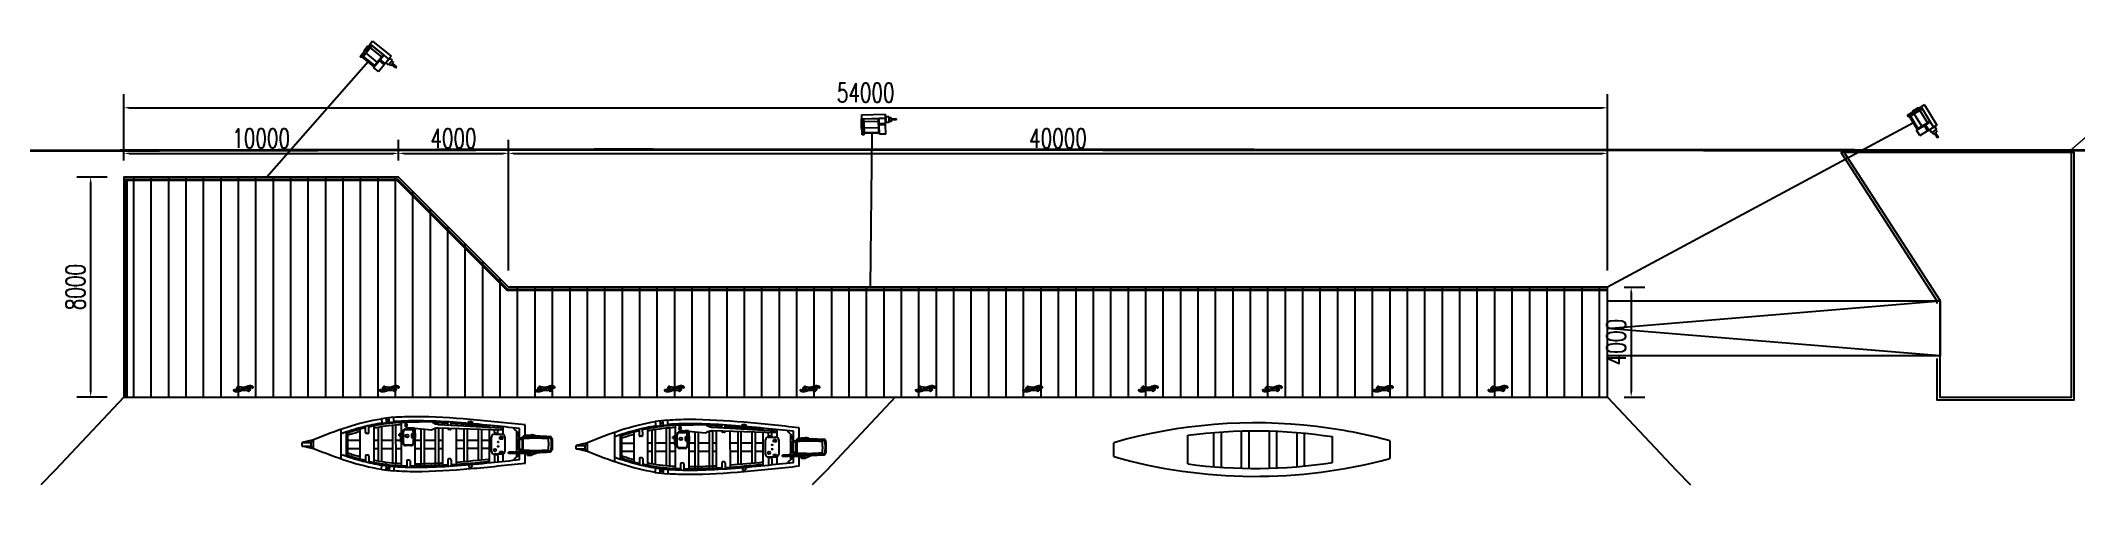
# Model space of a CAD drawing. Header units: millimetres. Extents: x -1825427 to -664413, y 1443096 to 1668257.
# Drawn here: x -1611413 to -1537403, y 1572332 to 1589076 of the extents above; entities that cross this region are included whole.
import ezdxf

# ---------------------------------------------------------------- set-up
doc = ezdxf.new("R2010")
doc.units = ezdxf.units.MM
doc.header["$LTSCALE"] = 10
doc.linetypes.add('0', pattern=[0])
doc.layers.get('0').update_dxf_attribs({"linetype": 'CONTINUOUS'})
doc.layers.get('DEFPOINTS').update_dxf_attribs({"linetype": 'CONTINUOUS'})
doc.layers.add("'00-JG-1栏杆", color=9, linetype='CONTINUOUS', lineweight=0)
for name, color, linetype in [('3-系船桩', 132, 'CONTINUOUS'), ('TG_SUNTESTE', 7, 'CONTINUOUS'), ('W-FLOAT_BOWL浮筒', 253, 'CONTINUOUS'), ('W-PLASTIC_RAILINGS塑木栏杆', 6, 'CONTINUOUS'), ('W-STEEL_FRAME钢架', 3, 'CONTINUOUS'), ('图廓层', 1, '0'), ('地形图', 8, 'CONTINUOUS'), ('景观-构筑物(需深化）', 214, 'CONTINUOUS'), ('景观-看线', 6, 'CONTINUOUS')]:
    doc.layers.add(name, color=color, linetype=linetype)
doc.styles.add('STANDARD_T3', font='simplex.shx', dxfattribs={"width": 0.7, "bigfont": 'gbcbig.shx'})
doc.linetypes.add('FENCELINE1', pattern='A,6.35,-2.54,[133,ltypeshp.shx,S=2.54,R=0,X=-2.54,Y=0],-2.54,25.4', length=36.83)
doc.dimstyles.new('W&&200', dxfattribs={"dimtxt": 700, "dimasz": 200, "dimexe": 500, "dimexo": 600, "dimgap": 200, "dimtad": 1, "dimdec": 0, "dimzin": 0, "dimdsep": 46, "dimtxsty": 'STANDARD_T3', "dimcen": 0.09, "dimclrd": 1, "dimclre": 1, "dimclrt": 7, "dimazin": 2, "dimtfac": 1, "dimtdec": 0, "dimtix": 1, "dimtmove": 2, "dimatfit": 3, "dimfxl": 100, "dimtolj": 1, "dimtzin": 0, "dimarcsym": 0})

msp = doc.modelspace()

# ---------------------------------------------------------------- blocks, each defined once
blk = doc.blocks.new('*D966')
at = {"layer": 'DEFPOINTS', "color": 0, "transparency": 16777216}
for p in [(-1608390, 1584118, -3653403), (-1609594, 1576118), (-1608390, 1576118, -3653403)]:
    blk.add_point(p, dxfattribs=at)
at = {"layer": 'W-STEEL_FRAME钢架', "color": 1, "lineweight": -2, "transparency": 16777216}
for p, q in [((-1608990, 1584118), (-1610094, 1584118)), ((-1609594, 1583918), (-1609594, 1576318)), ((-1608990, 1576118), (-1610094, 1576118))]:
    blk.add_line(p, q, dxfattribs=at)
at = {"layer": 'W-STEEL_FRAME钢架', "color": 1, "transparency": 16777216}
for points in [[(-1609627, 1583918), (-1609561, 1583918), (-1609594, 1584118)], [(-1609627, 1576318), (-1609561, 1576318), (-1609594, 1576118)]]:
    blk.add_solid(points, dxfattribs=at)
at = {"layer": 'W-STEEL_FRAME钢架', "color": 7, "transparency": 16777216, "insert": (-1610144, 1580118), "char_height": 700, "attachment_point": 5, "rotation": 90, "style": 'STANDARD_T3'}
blk.add_mtext('\\A1;8000', dxfattribs=at)
blk = doc.blocks.new('*D967')
at = {"layer": 'DEFPOINTS', "color": 0, "transparency": 16777216}
for p in [(-1598390, 1584978), (-1608390, 1584118, -3653403), (-1598390, 1584118, -3653403)]:
    blk.add_point(p, dxfattribs=at)
at = {"layer": 'W-STEEL_FRAME钢架', "color": 1, "lineweight": -2, "transparency": 16777216}
for p, q in [((-1608390, 1584718), (-1608390, 1585478)), ((-1598390, 1584718), (-1598390, 1585478)), ((-1608190, 1584978), (-1598590, 1584978))]:
    blk.add_line(p, q, dxfattribs=at)
at = {"layer": 'W-STEEL_FRAME钢架', "color": 1, "transparency": 16777216}
for points in [[(-1608190, 1585012), (-1608190, 1584945), (-1608390, 1584978)], [(-1598590, 1585012), (-1598590, 1584945), (-1598390, 1584978)]]:
    blk.add_solid(points, dxfattribs=at)
at = {"layer": 'W-STEEL_FRAME钢架', "color": 7, "transparency": 16777216, "insert": (-1603390, 1585528), "char_height": 700, "attachment_point": 5, "style": 'STANDARD_T3'}
blk.add_mtext('\\A1;10000', dxfattribs=at)
blk = doc.blocks.new('*D968')
at = {"layer": 'DEFPOINTS', "color": 0, "transparency": 16777216}
for p in [(-1594390, 1584978), (-1598390, 1584208), (-1594390, 1580118, -3653403)]:
    blk.add_point(p, dxfattribs=at)
at = {"layer": 'W-STEEL_FRAME钢架', "color": 1, "lineweight": -2, "transparency": 16777216}
for p, q in [((-1598390, 1584808), (-1598390, 1585478)), ((-1594390, 1580718), (-1594390, 1585478)), ((-1598190, 1584978), (-1594590, 1584978))]:
    blk.add_line(p, q, dxfattribs=at)
at = {"layer": 'W-STEEL_FRAME钢架', "color": 1, "transparency": 16777216}
for points in [[(-1598190, 1585012), (-1598190, 1584945), (-1598390, 1584978)], [(-1594590, 1585012), (-1594590, 1584945), (-1594390, 1584978)]]:
    blk.add_solid(points, dxfattribs=at)
at = {"layer": 'W-STEEL_FRAME钢架', "color": 7, "transparency": 16777216, "insert": (-1596390, 1585528), "char_height": 700, "attachment_point": 5, "style": 'STANDARD_T3'}
blk.add_mtext('\\A1;4000', dxfattribs=at)
blk = doc.blocks.new('*D969')
at = {"layer": 'DEFPOINTS', "color": 0, "transparency": 16777216}
for p in [(-1554390, 1584978), (-1594390, 1580118, -3653403), (-1554390, 1580118, -3653403)]:
    blk.add_point(p, dxfattribs=at)
at = {"layer": 'W-STEEL_FRAME钢架', "color": 1, "lineweight": -2, "transparency": 16777216}
for p, q in [((-1594390, 1580718), (-1594390, 1585478)), ((-1554390, 1580718), (-1554390, 1585478)), ((-1594190, 1584978), (-1554590, 1584978))]:
    blk.add_line(p, q, dxfattribs=at)
at = {"layer": 'W-STEEL_FRAME钢架', "color": 1, "transparency": 16777216}
for points in [[(-1594190, 1585012), (-1594190, 1584945), (-1594390, 1584978)], [(-1554590, 1585012), (-1554590, 1584945), (-1554390, 1584978)]]:
    blk.add_solid(points, dxfattribs=at)
at = {"layer": 'W-STEEL_FRAME钢架', "color": 7, "transparency": 16777216, "insert": (-1574390, 1585528), "char_height": 700, "attachment_point": 5, "style": 'STANDARD_T3'}
blk.add_mtext('\\A1;40000', dxfattribs=at)
blk = doc.blocks.new('*D970')
at = {"layer": 'DEFPOINTS', "color": 0, "transparency": 16777216}
for p in [(-1554390, 1580118, -3653403), (-1554390, 1576118, -3653403), (-1553530, 1576118)]:
    blk.add_point(p, dxfattribs=at)
at = {"layer": 'W-STEEL_FRAME钢架', "color": 1, "lineweight": -2, "transparency": 16777216}
for p, q in [((-1553790, 1580118), (-1553030, 1580118)), ((-1553530, 1579918), (-1553530, 1576318)), ((-1553790, 1576118), (-1553030, 1576118))]:
    blk.add_line(p, q, dxfattribs=at)
at = {"layer": 'W-STEEL_FRAME钢架', "color": 1, "transparency": 16777216}
for points in [[(-1553563, 1579918), (-1553497, 1579918), (-1553530, 1580118)], [(-1553563, 1576318), (-1553497, 1576318), (-1553530, 1576118)]]:
    blk.add_solid(points, dxfattribs=at)
at = {"layer": 'W-STEEL_FRAME钢架', "color": 7, "transparency": 16777216, "insert": (-1554080, 1578118), "char_height": 700, "attachment_point": 5, "rotation": 90, "style": 'STANDARD_T3'}
blk.add_mtext('\\A1;4000', dxfattribs=at)
blk = doc.blocks.new('*D1329')
at = {"layer": 'DEFPOINTS', "color": 0, "transparency": 16777216}
for p in [(-1554390, 1586637), (-1608390, 1584118, -3653403), (-1554390, 1580118, -3653403)]:
    blk.add_point(p, dxfattribs=at)
at = {"layer": 'W-STEEL_FRAME钢架', "color": 1, "lineweight": -2, "transparency": 16777216}
for p, q in [((-1608390, 1584718), (-1608390, 1587137)), ((-1554390, 1580718), (-1554390, 1587137)), ((-1608190, 1586637), (-1554590, 1586637))]:
    blk.add_line(p, q, dxfattribs=at)
at = {"layer": 'W-STEEL_FRAME钢架', "color": 1, "transparency": 16777216}
for points in [[(-1608190, 1586671), (-1608190, 1586604), (-1608390, 1586637)], [(-1554590, 1586671), (-1554590, 1586604), (-1554390, 1586637)]]:
    blk.add_solid(points, dxfattribs=at)
at = {"layer": 'W-STEEL_FRAME钢架', "color": 7, "transparency": 16777216, "insert": (-1581390, 1587187), "char_height": 700, "attachment_point": 5, "style": 'STANDARD_T3'}
blk.add_mtext('\\A1;54000', dxfattribs=at)
blk = doc.blocks.new('A$C68B31E47')
at = {"color": 7, "linetype": 'Continuous', "lineweight": 25}
for p, q in [((10, 202), (0, 202)), ((0, 152), (0, 202)), ((0, 102), (0, 152)), ((0, 102), (10, 102)), ((40, 302), (10, 302)), ((10, 302), (10, 162)), ((40, 162), (10, 162)), ((10, 162), (10, 142)), ((10, 142), (10, 59)), ((40, 142), (10, 142)), ((10, 59), (40, 59)), ((10, 0), (10, 59)), ((10, 0), (370, 0)), ((40, 302), (40, 162)), ((275, 285), (40, 285)), ((45, 272), (40, 272)), ((40, 162), (40, 142)), ((40, 142), (40, 59)), ((40, 60), (275, 60)), ((40, 59), (275, 59)), ((45, 272), (45, 60)), ((45, 269), (265, 269)), ((265, 202), (45, 202)), ((45, 102), (265, 102)), ((275, 272), (265, 272)), ((265, 272), (265, 60)), ((370, 302), (275, 302)), ((275, 302), (275, 162)), ((370, 162), (275, 162)), ((275, 162), (275, 142)), ((370, 142), (275, 142)), ((275, 142), (275, 59)), ((275, 59), (370, 59)), ((370, 302), (370, 162)), ((370, 162), (370, 142)), ((370, 142), (370, 59)), ((375, 131), (370, 131)), ((375, 101), (370, 101)), ((375, 61), (370, 61)), ((370, 0), (370, 59)), ((375, 31), (370, 31)), ((375, 101), (375, 131)), ((425, 126), (375, 126)), ((375, 61), (375, 101)), ((375, 61), (375, 31)), ((375, 36), (425, 36)), ((425, 126), (425, 81)), ((460, 111), (425, 111)), ((425, 81), (425, 36)), ((425, 51), (460, 51)), ((460, 111), (460, 91)), ((468, 91), (460, 91)), ((460, 91), (460, 71)), ((468, 71), (460, 71)), ((460, 71), (460, 51)), ((468, 91), (468, 71)), ((538, 89), (468, 89)), ((468, 73), (538, 73)), ((538, 89), (538, 73))]:
    blk.add_line(p, q, dxfattribs=at)
blk = doc.blocks.new('wweawerw')
at = {"layer": '景观-构筑物(需深化）', "linetype": 'Continuous'}
for p, q in [((1.914, 0.979), (1.467, 0.93)), ((1.467, 0.93), (1.486, 0.761)), ((1.486, 0.761), (1.933, 0.81)), ((1.636, 0.948), (1.655, 0.779)), ((1.764, 0.792), (1.745, 0.961)), ((1.933, 0.81), (1.914, 0.979)), ((-1, 0.162), (-1.41, 0.065)), ((-1.41, -0.065), (-1.41, 0.065)), ((-1, -0.162), (-1, 0.162)), ((0, -0.539), (0, 0.539)), ((2.111, 0.311), (2.111, 0.371)), ((6.3, 0.542), (6.3, 0.592)), ((6.4, -0.285), (6.4, 0.457)), ((6.4, 0.15), (6.47, 0.15)), ((6.45, 0.271), (6.5, 0.271)), ((6.47, 0.21), (6.601, 0.243)), ((6.47, -0.21), (6.47, 0.21)), ((6.5, 0.217), (6.5, 0.571)), ((6.5, 0.175), (6.604, 0.191)), ((6.5, -0.175), (6.5, 0.175)), ((6.6, 0.15), (6.63, 0.15)), ((6.6, -0.15), (6.6, 0.15)), ((6.63, -0.25), (6.63, 0.25)), ((6.7, 0.322), (6.7, 0.7)), ((7.53, 0.21), (7.63, 0.25)), ((7.68, 0.19), (7.68, -0.201)), ((-1, -0.162), (-1.41, -0.065)), ((6.3, -0.287), (6.1, -0.291)), ((6.1, -0.341), (6.1, -0.291)), ((6.3, -0.345), (6.1, -0.341)), ((6.3, -0.345), (6.3, -0.287)), ((6.34, -0.297), (6.3, -0.297)), ((6.34, -0.335), (6.3, -0.335)), ((6.3, -0.542), (6.3, -0.592)), ((6.682, -0.28), (6.34, -0.287)), ((6.34, -0.345), (6.34, -0.287)), ((6.915, -0.356), (6.34, -0.345)), ((6.4, -0.15), (6.47, -0.15)), ((6.4, -0.457), (6.4, -0.346)), ((6.45, -0.271), (6.5, -0.271)), ((6.47, -0.21), (6.617, -0.247)), ((6.5, -0.175), (6.604, -0.191)), ((6.5, -0.284), (6.5, -0.218)), ((6.5, -0.571), (6.5, -0.348)), ((6.6, -0.15), (6.63, -0.15)), ((6.7, -0.7), (6.7, -0.352)), ((6.78, -0.356), (6.915, -0.356)), ((6.78, -0.406), (6.78, -0.356)), ((6.78, -0.406), (6.93, -0.406)), ((6.915, -0.356), (6.915, -0.296)), ((7.195, -0.299), (6.93, -0.406)), ((7.53, -0.21), (7.63, -0.25)), ((1.467, -0.93), (1.486, -0.761)), ((1.914, -0.979), (1.467, -0.93)), ((1.486, -0.761), (1.933, -0.81)), ((1.636, -0.948), (1.655, -0.779)), ((1.764, -0.792), (1.745, -0.961)), ((1.933, -0.81), (1.914, -0.979))]:
    blk.add_line(p, q, dxfattribs=at)
at = {"layer": '景观-构筑物(需深化）', "color": 8, "linetype": 'Continuous'}
for p, q in [((2.2, 0.449), (2.2, 0.789)), ((2.342, 0.64), (2.347, 0.76)), ((2.399, 0.795), (2.347, 0.76)), ((2.399, 0.788), (2.347, 0.753)), ((2.39, 0.789), (2.39, 0.846)), ((3.3, 0.808), (2.398, 0.788)), ((3.301, 0.816), (2.399, 0.795)), ((2.51, 0.797), (2.51, 0.849)), ((3.7, 0.699), (3.7, 0.772)), ((3.89, 0.689), (3.89, 0.811)), ((4.01, 0.682), (4.01, 0.803)), ((4.641, 0.765), (4.647, 0.835)), ((4.761, 0.755), (4.641, 0.765)), ((4.647, 0.835), (4.767, 0.825)), ((4.767, 0.825), (4.761, 0.755)), ((-1.41, 0.065), (-1.1, 0.065)), ((-1.1, 0.065), (-1, 0.162)), ((-1.1, 0.065), (-1.1, -0.065)), ((0.2, -0.448), (0.2, 0.448)), ((0.25, -0.464), (0.25, 0.464)), ((0.25, 0.15), (0.7, 0.15)), ((0.7, -0.547), (0.7, 0.547)), ((0.89, 0.423), (0.89, 0.648)), ((0.98, 0.393), (0.92, 0.393)), ((1.01, 0.423), (1.01, 0.677)), ((1.2, -0.667), (1.2, 0.667)), ((1.2, 0.15), (1.36, 0.15)), ((1.36, -0.616), (1.36, 0.616)), ((1.48, -0.636), (1.48, 0.636)), ((1.48, 0.15), (1.88, 0.15)), ((1.88, -0.686), (1.88, 0.686)), ((2, -0.697), (2, 0.697)), ((2, 0.15), (2.181, 0.15)), ((2.181, 0.371), (2.111, 0.371)), ((2.181, 0.311), (2.111, 0.311)), ((2.181, 0.081), (2.181, 0.421)), ((2.2, -0.789), (2.2, 0.054)), ((2.251, 0.451), (2.211, 0.451)), ((2.251, 0.051), (2.211, 0.051)), ((2.251, 0.051), (2.251, 0.451)), ((2.271, 0.051), (2.271, 0.451)), ((2.39, 0.601), (2.342, 0.64)), ((2.351, 0.551), (2.551, 0.551)), ((2.351, 0.531), (2.551, 0.531)), ((2.551, 0.584), (2.39, 0.601)), ((2.48, 0.578), (2.42, 0.578)), ((2.551, 0.551), (2.551, 0.601)), ((2.551, 0.601), (2.676, 0.601)), ((2.561, 0.341), (2.561, 0.281)), ((2.581, 0.341), (2.581, 0.281)), ((2.611, 0.531), (2.676, 0.531)), ((2.611, 0.391), (2.621, 0.391)), ((2.611, 0.371), (2.621, 0.371)), ((2.611, 0.251), (2.621, 0.251)), ((2.611, 0.231), (2.621, 0.231)), ((2.621, 0.371), (2.666, 0.371)), ((2.621, 0.251), (2.666, 0.251)), ((2.631, 0.451), (2.631, 0.401)), ((2.631, 0.221), (2.631, 0.051)), ((2.651, 0.451), (2.651, 0.401)), ((2.651, 0.221), (2.651, 0.051)), ((2.666, 0.401), (2.676, 0.401)), ((2.666, 0.221), (2.666, 0.401)), ((2.666, 0.221), (2.676, 0.221)), ((2.676, 0.531), (2.676, 0.601)), ((3.287, 0.509), (2.676, 0.572)), ((2.676, 0.221), (2.676, 0.401)), ((2.676, 0.391), (2.706, 0.391)), ((2.676, 0.231), (2.706, 0.231)), ((2.7, 0.391), (2.7, 0.569)), ((2.7, -0.801), (2.7, 0.231)), ((2.7, 0.15), (2.92, 0.15)), ((2.706, 0.401), (2.716, 0.401)), ((2.706, 0.221), (2.706, 0.401)), ((2.706, 0.221), (2.716, 0.221)), ((2.716, 0.221), (2.716, 0.401)), ((2.92, -0.799), (2.92, 0.547)), ((3.04, -0.797), (3.04, 0.534)), ((3.04, 0.15), (3.44, 0.15)), ((3.44, -0.784), (3.44, 0.573)), ((5.84, 0.512), (3.541, 0.588)), ((5.843, 0.582), (3.546, 0.708)), ((3.56, -0.779), (3.56, 0.587)), ((3.56, 0.15), (3.7, 0.15)), ((3.7, -0.772), (3.7, 0.583)), ((3.89, 0.567), (3.89, 0.576)), ((3.98, 0.537), (3.92, 0.537)), ((4.01, 0.567), (4.01, 0.572)), ((4.2, 0.672), (4.2, 0.74)), ((4.2, -0.74), (4.2, 0.566)), ((4.2, 0.15), (4.48, 0.15)), ((4.48, -0.638), (4.48, 0.557)), ((4.6, -0.628), (4.6, 0.553)), ((4.6, 0.15), (5, 0.15)), ((5, -0.592), (5, 0.54)), ((5.12, -0.581), (5.12, 0.536)), ((5.12, 0.15), (5.4, 0.15)), ((5.4, 0.607), (5.4, 0.685)), ((5.4, -0.685), (5.4, 0.527)), ((5.48, -0.265), (5.48, 0.265)), ((5.58, 0.365), (5.86, 0.365)), ((5.59, 0.596), (5.59, 0.666)), ((5.59, 0.42), (5.59, 0.521)), ((5.68, 0.39), (5.62, 0.39)), ((5.71, 0.59), (5.71, 0.653)), ((5.71, 0.42), (5.71, 0.517)), ((5.886, 0.268), (5.775, 0.268)), ((5.775, 0.188), (5.775, 0.268)), ((5.886, 0.188), (5.775, 0.188)), ((5.843, 0.582), (5.84, 0.512)), ((5.843, 0.582), (5.841, 0.512)), ((5.841, 0.188), (5.841, 0.268)), ((5.886, 0.188), (5.886, 0.268)), ((5.9, 0.357), (5.9, 0.634)), ((5.96, 0.265), (5.96, -0.265)), ((-1.41, -0.065), (-1.1, -0.065)), ((-1.1, -0.065), (-1, -0.162)), ((0.25, -0.15), (0.7, -0.15)), ((0.89, -0.423), (0.89, -0.648)), ((0.98, -0.393), (0.92, -0.393)), ((1.01, -0.423), (1.01, -0.677)), ((1.2, -0.15), (1.36, -0.15)), ((1.48, -0.15), (1.88, -0.15)), ((2, -0.15), (2.2, -0.15)), ((2.551, -0.029), (2.351, -0.029)), ((2.551, -0.049), (2.351, -0.049)), ((2.39, -0.608), (2.39, -0.846)), ((2.48, -0.578), (2.42, -0.578)), ((2.51, -0.608), (2.51, -0.849)), ((2.7, -0.15), (2.92, -0.15)), ((3.04, -0.15), (3.44, -0.15)), ((3.56, -0.15), (3.7, -0.15)), ((3.89, -0.567), (3.89, -0.811)), ((3.98, -0.537), (3.92, -0.537)), ((4.01, -0.567), (4.01, -0.803)), ((4.2, -0.15), (4.48, -0.15)), ((4.6, -0.15), (5, -0.15)), ((5.12, -0.15), (5.4, -0.15)), ((5.86, -0.365), (5.58, -0.365)), ((5.59, -0.42), (5.59, -0.666)), ((5.68, -0.39), (5.62, -0.39)), ((5.71, -0.42), (5.71, -0.653)), ((5.775, -0.31), (5.775, -0.27)), ((5.775, -0.27), (5.886, -0.27)), ((5.886, -0.31), (5.775, -0.31)), ((5.886, -0.27), (5.886, -0.31)), ((5.9, -0.634), (5.9, -0.357)), ((4.761, -0.755), (4.641, -0.765)), ((4.641, -0.765), (4.647, -0.835)), ((4.647, -0.835), (4.767, -0.825)), ((4.767, -0.825), (4.761, -0.755))]:
    blk.add_line(p, q, dxfattribs=at)
at = {"layer": '景观-构筑物(需深化）', "linetype": 'Continuous'}
for centre in [(1.7, 0.87), (1.7, -0.87)]:
    blk.add_circle(centre, 0.0177, dxfattribs=at)
at = {"layer": '景观-构筑物(需深化）', "color": 8, "linetype": 'Continuous'}
for centre, radius in [((2.401, 0.301), 0.0522), ((5.72, 0.08), 0.0153), ((5.605, -0.213), 0.047), ((5.72, -0.08), 0.0153)]:
    blk.add_circle(centre, radius, dxfattribs=at)
for centre, radius, start, end in [((0.92, 0.423), 0.03, 180, 270), ((0.98, 0.423), 0.03, 270, 0), ((2.211, 0.421), 0.03, 90, 180), ((2.211, 0.081), 0.03, 180, 270), ((2.351, 0.451), 0.1, 90, 180), ((2.351, 0.051), 0.1, 180, 270), ((2.351, 0.451), 0.08, 90, 180), ((2.351, 0.051), 0.08, 180, 270), ((2.42, 0.608), 0.03, 193.38455, 270), ((2.48, 0.608), 0.03, 270, 321.83958), ((2.551, 0.451), 0.1, 0, 90), ((2.551, 0.451), 0.08, 0, 90), ((2.551, 0.051), 0.08, 270, 0), ((2.551, 0.051), 0.1, 270, 0), ((2.611, 0.341), 0.05, 90, 180), ((2.611, 0.281), 0.05, 180, 270), ((2.611, 0.341), 0.03, 90, 180), ((2.611, 0.281), 0.03, 180, 270), ((2.621, 0.401), 0.03, 270, 0), ((2.621, 0.401), 0.01, 270, 0), ((2.621, 0.221), 0.03, 0, 90), ((2.621, 0.221), 0.01, 0, 90), ((3.92, 0.567), 0.03, 180, 270), ((3.98, 0.567), 0.03, 270, 0), ((5.58, 0.265), 0.1, 90, 180), ((5.62, 0.42), 0.03, 180, 270), ((5.68, 0.42), 0.03, 270, 0), ((5.86, 0.265), 0.1, 0, 90), ((0.92, -0.423), 0.03, 90, 180), ((0.98, -0.423), 0.03, 0, 90), ((2.42, -0.608), 0.03, 90, 180), ((2.48, -0.608), 0.03, 0, 90), ((3.92, -0.567), 0.03, 90, 180), ((3.98, -0.567), 0.03, 0, 90), ((5.58, -0.265), 0.1, 180, 270), ((5.62, -0.42), 0.03, 90, 180), ((5.68, -0.42), 0.03, 0, 90), ((5.86, -0.265), 0.1, 270, 0)]:
    blk.add_arc(centre, radius, start, end, dxfattribs=at)
at = {"layer": '景观-构筑物(需深化）', "linetype": 'Continuous'}
for centre, start, end in [((7.592, 0.195), 356.51343, 76.75469), ((7.592, -0.195), 283.24531, 3.48657)]:
    blk.add_arc(centre, 0.0882, start, end, dxfattribs=at)
for points in [[(1.468, 0.918), (0.623, 0.787), (-0.191, 0.486), (-1, 0.162)], [(6.406, 0.45), (6.404, 0.45), (6.402, 0.45), (6.4, 0.45)], [(6.63, 0.25), (6.797, 0.26), (7.13, 0.28), (7.463, 0.26), (7.63, 0.25)], [(6.63, 0.21), (6.78, 0.22), (7.08, 0.24), (7.38, 0.22), (7.53, 0.21)], [(6.678, 0.32), (6.762, 0.327), (6.847, 0.332), (6.932, 0.336)], [(7.53, 0.21), (7.54, 0.14), (7.56, 0), (7.54, -0.14), (7.53, -0.21)], [(7.63, 0.25), (7.64, 0.167), (7.66, 0), (7.64, -0.167), (7.63, -0.25)], [(1.468, -0.918), (0.623, -0.787), (-0.191, -0.486), (-1, -0.162)], [(6.406, -0.45), (6.404, -0.45), (6.402, -0.45), (6.4, -0.45)], [(6.449, -0.285), (6.449, -0.28), (6.45, -0.275), (6.45, -0.271)], [(6.63, -0.21), (6.78, -0.22), (7.08, -0.24), (7.38, -0.22), (7.53, -0.21)], [(6.63, -0.25), (6.797, -0.26), (7.13, -0.28), (7.463, -0.26), (7.63, -0.25)]]:
    blk.add_open_spline(points, degree=3, dxfattribs=at)
for points, knots in [([(1.485, 0.769), (1.251, 0.732), (1.019, 0.683), (0.524, 0.553), (0.262, 0.471), (0, 0.38)], [5.255183, 5.255183, 5.255183, 5.255183, 5.987218, 5.987218, 6.82324, 6.82324, 6.82324, 6.82324]), ([(6.7, 0.7), (6.034, 0.771), (4.704, 0.914), (3.108, 1.017), (2.175, 0.993), (1.915, 0.971)], [0, 0, 0, 0, 2.009975, 4.012474, 4.796966, 4.796966, 4.796966, 4.796966]), ([(6.5, 0.571), (6.152, 0.608), (5.805, 0.644), (4.64, 0.76), (3.823, 0.832), (2.647, 0.854), (2.285, 0.851), (1.932, 0.822)], [0.185082, 0.185082, 0.185082, 0.185082, 1.234459, 1.234459, 3.703378, 3.703378, 4.792618, 4.792618, 4.792618, 4.792618]), ([(6.3, 0.542), (6.353, 0.504), (6.437, 0.444), (6.446, 0.329), (6.449, 0.282), (6.45, 0.271)], [0, 0, 0, 0, 0.1828189, 0.2921274, 0.3260968, 0.3260968, 0.3260968, 0.3260968]), ([(6.6, 0.15), (6.603, 0.187), (6.606, 0.229), (6.627, 0.269), (6.633, 0.274), (6.635, 0.276)], [0, 0, 0, 0, 0.1100389, 0.1230626, 0.133487, 0.133487, 0.133487, 0.133487]), ([(6.601, 0.243), (6.612, 0.26), (6.631, 0.288), (6.66, 0.311), (6.675, 0.319), (6.678, 0.32)], [0.0025959, 0.0025959, 0.0025959, 0.0025959, 0.0647812, 0.1032859, 0.1130131, 0.1130131, 0.1130131, 0.1130131]), ([(6.635, 0.276), (6.79, 0.29), (6.946, 0.299), (7.272, 0.301), (7.442, 0.291), (7.612, 0.281)], [0.0068037, 0.0068037, 0.0068037, 0.0068037, 0.4731041, 0.4731041, 0.9798218, 0.9798218, 0.9798218, 0.9798218]), ([(7.08, 0.3), (7.054, 0.312), (7.02, 0.328), (6.968, 0.332), (6.945, 0.334), (6.932, 0.336)], [0, 0, 0, 0, 0.0834104, 0.1137697, 0.1534228, 0.1534228, 0.1534228, 0.1534228]), ([(1.485, -0.769), (1.251, -0.732), (1.019, -0.683), (0.524, -0.553), (0.262, -0.471), (0, -0.38)], [5.255183, 5.255183, 5.255183, 5.255183, 5.987218, 5.987218, 6.82324, 6.82324, 6.82324, 6.82324]), ([(6.7, -0.7), (6.034, -0.771), (4.704, -0.914), (3.108, -1.017), (2.175, -0.993), (1.915, -0.971)], [0, 0, 0, 0, 2.009975, 4.012474, 4.796966, 4.796966, 4.796966, 4.796966]), ([(6.5, -0.571), (6.152, -0.608), (5.805, -0.644), (4.64, -0.76), (3.823, -0.832), (2.647, -0.854), (2.285, -0.851), (1.932, -0.822)], [0.185082, 0.185082, 0.185082, 0.185082, 1.234459, 1.234459, 3.703378, 3.703378, 4.792618, 4.792618, 4.792618, 4.792618]), ([(6.3, -0.542), (6.353, -0.504), (6.424, -0.452), (6.441, -0.37), (6.444, -0.347)], [0, 0, 0, 0, 0.1828189, 0.2499049, 0.2499049, 0.2499049, 0.2499049]), ([(6.6, -0.15), (6.603, -0.187), (6.606, -0.229), (6.627, -0.269), (6.633, -0.274), (6.635, -0.276)], [0, 0, 0, 0, 0.1100389, 0.1230626, 0.133487, 0.133487, 0.133487, 0.133487]), ([(6.635, -0.276), (6.79, -0.29), (6.946, -0.299), (7.272, -0.301), (7.442, -0.291), (7.612, -0.281)], [0.0068037, 0.0068037, 0.0068037, 0.0068037, 0.4731041, 0.4731041, 0.9798218, 0.9798218, 0.9798218, 0.9798218])]:
    blk.add_open_spline(points, degree=3, knots=knots, dxfattribs=at)
at = {"layer": '景观-构筑物(需深化）', "color": 8, "linetype": 'Continuous'}
for points, knots in [([(2.39, 0.796), (2.383, 0.796), (2.377, 0.796), (2.046, 0.787), (1.728, 0.76), (1.279, 0.684), (1.144, 0.657), (1.01, 0.625)], [4.327004, 4.327004, 4.327004, 4.327004, 4.347217, 4.347217, 5.338106, 5.338106, 5.764713, 5.764713, 5.764713, 5.764713]), ([(2.376, 0.772), (2.386, 0.747), (2.406, 0.696), (2.38, 0.646), (2.367, 0.62)], [0.0070114, 0.0070114, 0.0070114, 0.0070114, 0.0838153, 0.1664732, 0.1664732, 0.1664732, 0.1664732]), ([(3.546, 0.708), (3.497, 0.717), (3.408, 0.735), (3.333, 0.786), (3.3, 0.808)], [0, 0, 0, 0, 0.1493856, 0.2681133, 0.2681133, 0.2681133, 0.2681133]), ([(3.546, 0.708), (3.497, 0.72), (3.409, 0.743), (3.334, 0.793), (3.301, 0.816)], [0, 0, 0, 0, 0.1511382, 0.2698659, 0.2698659, 0.2698659, 0.2698659]), ([(3.89, 0.761), (3.837, 0.764), (3.784, 0.767), (3.602, 0.777), (3.472, 0.783), (3.342, 0.788)], [2.8102285, 2.8102285, 2.8102285, 2.8102285, 2.970628, 2.970628, 3.3631318, 3.3631318, 3.3631318, 3.3631318]), ([(0.89, 0.597), (0.753, 0.563), (0.616, 0.525), (0.403, 0.461), (0.326, 0.437), (0.25, 0.412)], [5.892035, 5.892035, 5.892035, 5.892035, 6.328994, 6.328994, 6.5736853, 6.5736853, 6.5736853, 6.5736853]), ([(0.7, 0.464), (0.574, 0.429), (0.448, 0.391), (0.298, 0.343), (0.274, 0.335), (0.25, 0.328)], [6.116638, 6.116638, 6.116638, 6.116638, 6.5233097, 6.5233097, 6.600307, 6.600307, 6.600307, 6.600307]), ([(2.2, 0.709), (1.89, 0.694), (1.587, 0.66), (1.257, 0.597), (1.229, 0.591), (1.2, 0.585)], [4.525058, 4.525058, 4.525058, 4.525058, 5.48874, 5.48874, 5.580619, 5.580619, 5.580619, 5.580619]), ([(3.541, 0.588), (3.491, 0.582), (3.401, 0.572), (3.322, 0.528), (3.287, 0.509)], [0, 0, 0, 0, 0.1493856, 0.2681133, 0.2681133, 0.2681133, 0.2681133]), ([(0.7, -0.464), (0.574, -0.429), (0.448, -0.391), (0.298, -0.343), (0.274, -0.335), (0.25, -0.328)], [6.116638, 6.116638, 6.116638, 6.116638, 6.5233097, 6.5233097, 6.600307, 6.600307, 6.600307, 6.600307]), ([(0.89, -0.597), (0.753, -0.563), (0.616, -0.525), (0.403, -0.461), (0.326, -0.437), (0.25, -0.412)], [5.892035, 5.892035, 5.892035, 5.892035, 6.328994, 6.328994, 6.5736853, 6.5736853, 6.5736853, 6.5736853]), ([(2.39, -0.796), (2.383, -0.796), (2.377, -0.796), (2.046, -0.787), (1.728, -0.76), (1.279, -0.684), (1.144, -0.657), (1.01, -0.625)], [4.327004, 4.327004, 4.327004, 4.327004, 4.347217, 4.347217, 5.338106, 5.338106, 5.764713, 5.764713, 5.764713, 5.764713]), ([(2.2, -0.709), (1.89, -0.694), (1.587, -0.66), (1.257, -0.597), (1.229, -0.591), (1.2, -0.585)], [4.525058, 4.525058, 4.525058, 4.525058, 5.48874, 5.48874, 5.580619, 5.580619, 5.580619, 5.580619]), ([(3.7, -0.692), (3.628, -0.695), (3.556, -0.699), (3.223, -0.714), (2.96, -0.722), (2.7, -0.721)], [2.99776, 2.99776, 2.99776, 2.99776, 3.215735, 3.215735, 4.011847, 4.011847, 4.011847, 4.011847]), ([(3.89, -0.761), (3.837, -0.764), (3.784, -0.767), (3.324, -0.792), (2.915, -0.806), (2.51, -0.799)], [2.810228, 2.810228, 2.810228, 2.810228, 2.970628, 2.970628, 4.20499, 4.20499, 4.20499, 4.20499])]:
    blk.add_open_spline(points, degree=3, knots=knots, dxfattribs=at)
for points in [[(2.647, 0.801), (2.602, 0.8), (2.556, 0.8), (2.51, 0.799)], [(5.4, 0.634), (4.936, 0.68), (4.473, 0.723), (4.01, 0.753)], [(5.4, -0.634), (4.936, -0.68), (4.473, -0.723), (4.01, -0.753)], [(5.4, -0.554), (4.999, -0.593), (4.599, -0.63), (4.2, -0.66)]]:
    blk.add_open_spline(points, degree=3, dxfattribs=at)
blk = doc.blocks.new('erwrfr')
at = {"layer": '景观-构筑物(需深化）', "linetype": 'Continuous'}
for p, q in [((-252, 10044), (252, 10044)), ((324, 0), (-324, 0))]:
    blk.add_line(p, q, dxfattribs=at)
for points in [[(-521, 7344, 0.071438), (-471, 2088, 0.136219)], [(521, 7344, -0.071438), (471, 2088)]]:
    blk.add_lwpolyline(points, format="xyb", dxfattribs=at)
for points in [[(-521, 7344), (521, 7344)], [(-644, 6120), (644, 6120)], [(612, 6408), (-622, 6408)], [(622, 6408), (612, 6408)], [(612, 5400), (-678, 5400)], [(678, 5400), (612, 5400)], [(-683, 5112), (683, 5112)], [(612, 4392), (-678, 4392)], [(-668, 4104), (668, 4104)], [(678, 4392), (612, 4392)], [(612, 3384), (-623, 3384)], [(-597, 3096), (597, 3096)], [(623, 3384), (612, 3384)], [(-471, 2088), (471, 2088)]]:
    blk.add_lwpolyline(points, dxfattribs=at)
for centre, start, end in [((17804, 4892), 164.07528, 195.1033), ((-17804, 4892), 353.18409, 15.92472), ((-17804, 4892), 344.8967, 353.18409)]:
    blk.add_arc(centre, 18776, start, end, dxfattribs=at)
blk = doc.blocks.new('系船柱平面')
at = {"layer": '3-系船桩', "color": 4}
for p, q in [((-47, -1, 0), (-40, 2, 0)), ((-40, 2, 0), (-33, 5, 0)), ((-33, 5, 0), (-26, 9, 0)), ((-26, 9, 0), (-17, 13, 0)), ((-9, 18, 0), (-17, 13, 0)), ((-1, 22, 0), (-9, 18, 0)), ((6, 25, 0), (-1, 22, 0)), ((13, 29, 0), (7, 25, 0)), ((20, 32, 0), (14, 29, 0)), ((26, 34, 0), (20, 32, 0)), ((32, 37, 0), (26, 34, 0)), ((38, 39, 0), (32, 37, 0)), ((43, 41, 0), (38, 39, 0)), ((48, 0, 0), (42, -2, 0)), ((48, 43, 0), (43, 41, 0)), ((53, 45, 0), (48, 43, 0)), ((53, 2, 0), (48, 0, 0)), ((58, 47, 0), (53, 45, 0)), ((58, 5, 0), (53, 2, 0)), ((63, 49, 0), (58, 47, 0)), ((63, 7, 0), (58, 5, 0)), ((68, 51, 0), (63, 49, 0)), ((68, 9, 0), (63, 7, 0)), ((73, 53, 0), (68, 51, 0)), ((73, 10, 0), (68, 9, 0)), ((78, 55, 0), (73, 53, 0)), ((77, 12, 0), (73, 10, 0)), ((82, 14, 0), (77, 12, 0)), ((83, 57, 0), (78, 55, 0)), ((86, 16, 0), (82, 14, 0)), ((89, 58, 0), (83, 57, 0)), ((91, 17, 0), (86, 16, 0)), ((94, 60, 0), (89, 59, 0)), ((96, 19, 0), (91, 17, 0)), ((100, 62, 0), (94, 60, 0)), ((101, 20, 0), (96, 19, 0)), ((105, 64, 0), (100, 62, 0)), ((106, 22, 0), (101, 20, 0)), ((111, 65, 0), (105, 64, 0)), ((111, 24, 0), (106, 22, 0)), ((117, 67, 0), (111, 65, 0)), ((117, 25, 0), (111, 24, 0)), ((122, 68, 0), (117, 67, 0)), ((122, 27, 0), (117, 25, 0)), ((128, 70, 0), (122, 68, 0)), ((128, 29, 0), (122, 27, 0)), ((133, 72, 0), (128, 70, 0)), ((133, 30, 0), (128, 29, 0)), ((138, 73, 0), (133, 72, 0)), ((139, 32, 0), (133, 30, 0)), ((144, 75, 0), (139, 73, 0)), ((144, 33, 0), (139, 32, 0)), ((149, 76, 0), (144, 75, 0)), ((150, 35, 0), (144, 33, 0)), ((154, 78, 0), (149, 76, 0)), ((155, 36, 0), (150, 35, 0)), ((160, 79, 0), (155, 78, 0)), ((160, 38, 0), (155, 36, 0)), ((165, 80, 0), (160, 79, 0)), ((164, 39, 0), (160, 38, 0)), ((168, 40, 0), (164, 39, 0)), ((169, 81, 0), (165, 80, 0)), ((172, 41, 0), (168, 40, 0)), ((174, 81, 0), (170, 81, 0)), ((176, 41, 0), (172, 41, 0)), ((179, 82, 0), (175, 81, 0)), ((179, 42, 0), (176, 41, 0)), ((182, 42, 0), (179, 42, 0)), ((184, 82, 0), (180, 82, 0)), ((185, 42, 0), (182, 42, 0)), ((189, 82, 0), (185, 82, 0)), ((189, 42, 0), (185, 42, 0)), ((193, 82, 0), (189, 82, 0)), ((192, 42, 0), (189, 42, 0)), ((196, 42, 0), (192, 42, 0)), ((198, 82, 0), (194, 82, 0)), ((200, 42, 0), (196, 42, 0)), ((203, 81, 0), (198, 82, 0)), ((204, 41, 0), (200, 42, 0)), ((208, 81, 0), (203, 81, 0)), ((209, 41, 0), (204, 41, 0)), ((214, 80, 0), (209, 81, 0)), ((214, 40, 0), (209, 41, 0)), ((221, 38, 0), (214, 40, 0)), ((222, 79, 0), (215, 80, 0)), ((229, 36, 0), (221, 38, 0)), ((230, 77, 0), (223, 79, 0)), ((238, 33, 0), (229, 36, 0)), ((240, 74, 0), (231, 77, 0)), ((250, 28, 0), (238, 33, 0)), ((251, 70, 0), (241, 74, 0)), ((264, 23, 0), (250, 28, 0)), ((264, 66, 0), (252, 70, 0)), ((279, 60, 0), (265, 65, 0)), ((-296, -68, 0), (-281, -74, 0)), ((-281, -31, 0), (-267, -37, 0)), ((-281, -74, 0), (-268, -79, 0)), ((-268, -79, 0), (-257, -83, 0)), ((-267, -37, 0), (-255, -41, 0)), ((-257, -83, 0), (-248, -85, 0)), ((-255, -41, 0), (-245, -45, 0)), ((-247, -86, 0), (-239, -87, 0)), ((-245, -45, 0), (-237, -47, 0)), ((-238, -88, 0), (-232, -89, 0)), ((-237, -47, 0), (-231, -48, 0)), ((-231, -48, 0), (-226, -49, 0)), ((-231, -89, 0), (-226, -90, 0)), ((-226, -49, 0), (-221, -50, 0)), ((-225, -90, 0), (-220, -90, 0)), ((-221, -50, 0), (-217, -50, 0)), ((-220, -90, 0), (-215, -90, 0)), ((-217, -50, 0), (-213, -51, 0)), ((-215, -90, 0), (-210, -91, 0)), ((-213, -51, 0), (-209, -51, 0)), ((-210, -91, 0), (-206, -91, 0)), ((-209, -51, 0), (-205, -51, 0)), ((-205, -51, 0), (-202, -51, 0)), ((-205, -91, 0), (-201, -91, 0)), ((-202, -51, 0), (-199, -51, 0)), ((-200, -91, 0), (-196, -90, 0)), ((-199, -51, 0), (-196, -50, 0)), ((-196, -50, 0), (-192, -50, 0)), ((-196, -90, 0), (-192, -90, 0)), ((-192, -50, 0), (-189, -49, 0)), ((-191, -90, 0), (-187, -89, 0)), ((-189, -49, 0), (-185, -49, 0)), ((-186, -89, 0), (-182, -89, 0)), ((-185, -49, 0), (-181, -48, 0)), ((-181, -48, 0), (-176, -46, 0)), ((-181, -88, 0), (-177, -88, 0)), ((-176, -46, 0), (-171, -45, 0)), ((-176, -87, 0), (-171, -86, 0)), ((-171, -45, 0), (-166, -44, 0)), ((-171, -86, 0), (-166, -85, 0)), ((-166, -44, 0), (-161, -42, 0)), ((-166, -85, 0), (-161, -83, 0)), ((-161, -42, 0), (-155, -40, 0)), ((-160, -83, 0), (-155, -82, 0)), ((-155, -40, 0), (-150, -39, 0)), ((-155, -82, 0), (-150, -80, 0)), ((-150, -39, 0), (-144, -37, 0)), ((-150, -80, 0), (-144, -79, 0)), ((-144, -37, 0), (-139, -36, 0)), ((-144, -79, 0), (-139, -77, 0)), ((-139, -36, 0), (-133, -34, 0)), ((-139, -77, 0), (-133, -75, 0)), ((-133, -34, 0), (-128, -32, 0)), ((-133, -75, 0), (-128, -74, 0)), ((-128, -32, 0), (-123, -31, 0)), ((-128, -74, 0), (-122, -72, 0)), ((-123, -31, 0), (-117, -29, 0)), ((-122, -72, 0), (-116, -71, 0)), ((-117, -29, 0), (-112, -27, 0)), ((-116, -70, 0), (-111, -69, 0)), ((-112, -27, 0), (-107, -26, 0)), ((-111, -69, 0), (-105, -67, 0)), ((-107, -26, 0), (-103, -24, 0)), ((-105, -67, 0), (-100, -65, 0)), ((-103, -24, 0), (-98, -23, 0)), ((-100, -65, 0), (-95, -64, 0)), ((-98, -23, 0), (-94, -21, 0)), ((-94, -21, 0), (-89, -19, 0)), ((-94, -64, 0), (-90, -62, 0)), ((-89, -19, 0), (-84, -17, 0)), ((-89, -62, 0), (-84, -60, 0)), ((-84, -17, 0), (-80, -15, 0)), ((-84, -60, 0), (-79, -58, 0)), ((-80, -15, 0), (-75, -13, 0)), ((-79, -58, 0), (-74, -56, 0)), ((-75, -13, 0), (-70, -11, 0)), ((-74, -56, 0), (-69, -54, 0)), ((-70, -11, 0), (-64, -9, 0)), ((-69, -54, 0), (-64, -52, 0)), ((-64, -9, 0), (-59, -6, 0)), ((-64, -52, 0), (-59, -50, 0)), ((-59, -6, 0), (-53, -4, 0)), ((-59, -50, 0), (-54, -48, 0)), ((-54, -48, 0), (-49, -45, 0)), ((-53, -4, 0), (-47, -1, 0)), ((-49, -45, 0), (-43, -43, 0)), ((-43, -43, 0), (-37, -40, 0)), ((-37, -40, 0), (-30, -37, 0)), ((-30, -37, 0), (-23, -34, 0)), ((-23, -34, 0), (-16, -30, 0)), ((-15, -30, 0), (-8, -26, 0)), ((-7, -26, 0), (1, -22, 0)), ((9, -18, 0), (1, -22, 0)), ((17, -14, 0), (9, -18, 0)), ((24, -11, 0), (17, -14, 0)), ((30, -8, 0), (24, -11, 0)), ((36, -5, 0), (30, -8, 0)), ((42, -2, 0), (36, -5, 0))]:
    blk.add_line(p, q, dxfattribs=at)
at = {"layer": '3-系船桩', "color": 1, "ltscale": 0.3}
for p, q in [((-33, -39, 0), (-43, 1, 0)), ((17, 30, 0), (27, -9, 0)), ((45, 42, 0), (56, 3, 0)), ((-62, -51, 0), (-72, -12, 0))]:
    blk.add_line(p, q, dxfattribs=at)
at = {"layer": '3-系船桩', "color": 4}
for centre, radius in [((-168, -4, 0), 37.9), ((0, 0), 20), ((151, -4, 0), 37.9)]:
    blk.add_circle(centre, radius, dxfattribs=at)
at = {"layer": '3-系船桩', "color": 1}
for centre in [(-168, -4, 0), (-168, -4, 0), (151, -4, 0)]:
    blk.add_circle(centre, 15.9, dxfattribs=at)
at = {"layer": '3-系船桩', "color": 4}
for centre, radius, start, end in [((-153, -4, 0), 69.7, 115.57883, 244.42117), ((-157, 5, 0), 59.8, 75.48162, 115.57883), ((-8, 579, 0), 534, 255.48162, 284.51838), ((0, 0, 0), 19.9, 116.59391, 117.4578), ((8, 4, 0), 19.9, 115.74769, 116.59391), ((15, 7, 0), 19.9, 114.94473, 115.74769), ((22, 11, 0), 19.9, 114.21667, 114.94473), ((28, 13, 0), 19.9, 113.6008, 114.21667), ((34, 16, 0), 19.9, 113.13873, 113.6008), ((40, 18, 0), 19.9, 112.87372, 113.13873), ((45, 21, 0), 19.9, 112.78428, 112.87373), ((50, 23, 0), 19.9, 112.6385, 112.78428), ((55, 25, 0), 19.9, 112.36725, 112.6385), ((60, 27, 0), 19.9, 111.96696, 112.36724), ((65, 29, 0), 19.9, 111.44107, 111.96696), ((70, 31, 0), 19.9, 110.80045, 111.44107), ((75, 33, 0), 19.9, 110.06285, 110.80045), ((80, 34, 0), 19.9, 109.25131, 110.06285), ((84, 36, 0), 19.9, 108.42615, 109.25131), ((90, 38, 0), 19.9, 107.73241, 108.42615), ((95, 39, 0), 19.9, 107.18859, 107.73241), ((100, 41, 0), 19.9, 106.78075, 107.18859), ((106, 43, 0), 19.9, 106.49869, 106.78075), ((111, 44, 0), 19.9, 106.33547, 106.4987), ((140, 5, 0), 59.8, 64.42117, 104.51838), ((122, 48, 0), 19.9, 286.28694, 286.35156), ((139, 53, 0), 19.9, 106.29369, 106.48021), ((128, 49, 0), 19.9, 286.35156, 286.48122), ((144, 54, 0), 19.9, 105.90825, 106.29369), ((149, 56, 0), 19.9, 105.30152, 105.90825), ((154, 57, 0), 19.9, 104.4396, 105.30152), ((159, 58, 0), 19.9, 103.2731, 104.4396), ((164, 59, 0), 19.9, 101.73085, 103.2731), ((169, 60, 0), 19.9, 99.76403, 101.73085), ((136, -4, 0), 69.7, 295.57883, 64.42117), ((173, 61, 0), 19.9, 97.53868, 99.76403), ((177, 62, 0), 19.9, 95.19544, 97.53868), ((181, 62, 0), 19.9, 92.8639, 95.19544), ((185, 62, 0), 19.9, 90.68327, 92.8639), ((189, 62, 0), 19.9, 88.77496, 90.68327), ((193, 62, 0), 19.9, 87.2208, 88.77496), ((197, 62, 0), 19.9, 86.05452, 87.2208), ((202, 62, 0), 19.9, 84.93043, 86.05452), ((206, 61, 0), 19.9, 82.74618, 84.93043), ((212, 60, 0), 19.9, 79.83931, 82.74618), ((218, 59, 0), 19.9, 76.80717, 79.83931), ((226, 58, 0), 19.9, 74.00236, 76.80717), ((234, 55, 0), 19.9, 71.56735, 74.00236), ((245, 52, 0), 19.9, 69.52029, 71.56735), ((257, 47, 0), 19.9, 67.82351, 69.52029), ((272, 41, 0), 19.9, 247.82351, 67.82351), ((-288, -50, 0), 19.9, 67.82351, 247.82351), ((-274, -56, 0), 19.9, 247.82351, 249.52029), ((-262, -60, 0), 19.9, 249.52029, 251.56735), ((-251, -64, 0), 19.9, 251.56735, 254.00236), ((-242, -66, 0), 19.9, 254.00236, 256.80717), ((-235, -68, 0), 19.9, 256.80717, 259.83931), ((-229, -69, 0), 19.9, 259.83931, 262.74618), ((-223, -70, 0), 19.9, 262.74618, 264.93043), ((-218, -70, 0), 19.9, 264.93043, 266.05452), ((-214, -71, 0), 19.9, 266.05452, 267.2208), ((-209, -71, 0), 19.9, 267.2208, 268.77496), ((-205, -71, 0), 19.9, 268.77496, 270.68327), ((-201, -71, 0), 19.9, 270.68327, 272.8639), ((-197, -71, 0), 19.9, 272.8639, 275.19544), ((-194, -70, 0), 19.9, 275.19544, 277.53868), ((-189, -70, 0), 19.9, 277.53868, 279.76403), ((-157, -13, 0), 59.8, 244.42117, 284.51838), ((-185, -69, 0), 19.9, 279.76403, 281.73085), ((-181, -68, 0), 19.9, 281.73085, 283.2731), ((-176, -67, 0), 19.9, 283.2731, 284.4396), ((-171, -66, 0), 19.9, 284.4396, 285.30152), ((-166, -64, 0), 19.9, 285.30152, 285.90825), ((-161, -63, 0), 19.9, 285.90825, 286.29369), ((-144, -58, 0), 19.9, 106.35156, 106.48122), ((-155, -61, 0), 19.9, 286.29369, 286.48021), ((-139, -56, 0), 19.9, 106.28693, 106.35155), ((-8, -588, 0), 534, 75.48162, 104.51838), ((-128, -53, 0), 19.9, 286.33547, 286.49869), ((-122, -51, 0), 19.9, 286.4987, 286.78075), ((-117, -50, 0), 19.9, 286.78075, 287.18859), ((-111, -48, 0), 19.9, 287.18859, 287.73241), ((-106, -46, 0), 19.9, 287.73241, 288.42615), ((-101, -45, 0), 19.9, 288.42615, 289.25131), ((-96, -43, 0), 19.9, 289.25131, 290.06285), ((-91, -41, 0), 19.9, 290.06285, 290.80045), ((-86, -39, 0), 19.9, 290.80045, 291.44107), ((-82, -38, 0), 19.9, 291.44107, 291.96696), ((-77, -36, 0), 19.9, 291.96696, 292.36724), ((-72, -34, 0), 19.9, 292.36725, 292.6385), ((-67, -32, 0), 19.9, 292.6385, 292.78428), ((-62, -29, 0), 19.9, 292.78428, 292.87373), ((-56, -27, 0), 19.9, 292.87372, 293.13873), ((-51, -25, 0), 19.9, 293.13873, 293.6008), ((-45, -22, 0), 19.9, 293.6008, 294.21667), ((-38, -19, 0), 19.9, 294.21667, 294.94473), ((-32, -16, 0), 19.9, 294.94473, 295.74769), ((-24, -12, 0), 19.9, 295.74769, 296.59391), ((-17, -9, 0), 19.9, 296.59391, 297.4578), ((140, -13, 0), 59.8, 255.48162, 295.57883)]:
    blk.add_arc(centre, radius, start, end, dxfattribs=at)
blk = doc.blocks.new('mz')
blk.add_line((-3374, 1365), (-4060, 1670))
at = {"layer": 'DEFPOINTS', "color": 0}
blk.add_lwpolyline([(0, 0), (-3374, 1365)], dxfattribs=at)
blk = doc.blocks.new('码头1')
at = {"layer": '景观-构筑物(需深化）', "linetype": 'Continuous'}
blk.add_line((322066, 169503), (330566, 169503), dxfattribs=at)
for points in [[(322066, 169503), (325566, 164103), (325566, 164003)], [(322150, 169557), (325666, 164132), (325666, 160603), (330466, 160603), (330466, 169503)], [(325566, 162003), (325566, 160503), (330566, 160503), (330566, 169503)]]:
    blk.add_lwpolyline(points, dxfattribs=at)

# ---------------------------------------------------------------- dimensions: what is measured, and where the dimension line sits
at = {"layer": 'W-STEEL_FRAME钢架'}
for base, p1, p2, picture, middle in [((-1554389.9, 1586637.3, -3653402.9), (-1608389.9, 1584118.4, -7306805.9), (-1554389.9, 1580118.4, -7306805.9), '*D1329', (-1581389.9, 1587187.3, -3653402.9)), ((-1598389.9, 1584978.5, -3653402.9), (-1608389.9, 1584118.4, -7306805.9), (-1598389.9, 1584118.4, -7306805.9), '*D967', (-1603389.9, 1585528.5, -3653402.9)), ((-1594389.9, 1584978.5, -3653402.9), (-1598389.9, 1584208.4, -3653402.9), (-1594389.9, 1580118.4, -7306805.9), '*D968', (-1596389.9, 1585528.5, -3653402.9)), ((-1554389.9, 1584978.5, -3653402.9), (-1594389.9, 1580118.4, -7306805.9), (-1554389.9, 1580118.4, -7306805.9), '*D969', (-1574389.9, 1585528.5, -3653402.9))]:
    dim = msp.add_linear_dim(base=base, p1=p1, p2=p2, dimstyle='W&&200', dxfattribs=at)
    dim.commit()
    dim.dimension.update_dxf_attribs({"geometry": picture, "text_midpoint": middle})
for base, p1, p2, picture, middle in [((-1609594, 1576118.4, -3653402.9), (-1608389.9, 1584118.4, -7306805.9), (-1608389.9, 1576118.4, -7306805.9), '*D966', (-1610144, 1580118.4, -3653402.9)), ((-1553529.9, 1576118.4, -3653402.9), (-1554389.9, 1580118.4, -7306805.9), (-1554389.9, 1576118.4, -7306805.9), '*D970', (-1554079.9, 1578118.4, -3653402.9))]:
    dim = msp.add_linear_dim(base=base, p1=p1, p2=p2, angle=90, dimstyle='W&&200', dxfattribs=at)
    dim.commit()
    dim.dimension.update_dxf_attribs({"geometry": picture, "text_midpoint": middle})

# ---------------------------------------------------------------- hatches: boundary and pattern name
h = msp.add_hatch()
h.set_pattern_fill('ANSI31', color=30, scale=200, angle=-134.999999)
h.set_pattern_definition([(270, (-576149.7, 1625528.2), (635, 8e-06), [])])
h.paths.add_polyline_path([(-1554389.9, 1576118.4), (-1554389.9, 1580118.4), (-1594389.9, 1580118.4), (-1598389.9, 1584118.4), (-1608389.9, 1584118.4), (-1608389.9, 1576118.4)])

# ---------------------------------------------------------------- linework, layer by layer
at = {"layer": "'00-JG-1栏杆", "linetype": 'FENCELINE1', "elevation": -7306805.9, "flags": 128}
msp.add_lwpolyline([(-1537632.2, 1585020), (-1524692.5, 1596187)], dxfattribs=at)
at = {"layer": "'00-JG-1栏杆", "linetype": 'FENCELINE1', "ltscale": 0.5, "elevation": -7306805.9, "flags": 128}
for points in [[(-1542302.6, 1579649.6), (-1545821.1, 1585078.1)], [(-1537502.6, 1585020), (-1537502.6, 1576120), (-1542302.6, 1576120), (-1542302.6, 1577618.4)]]:
    msp.add_lwpolyline(points, dxfattribs=at)
at = {"color": 4, "elevation": -7306805.9}
msp.add_lwpolyline([(-1554389.9, 1579618.4), (-1542289.9, 1579618.4), (-1542289.9, 1577618.4), (-1554389.9, 1577618.4)], close=True, dxfattribs=at)
msp.add_lwpolyline([(-1542289.9, 1577618.4), (-1554389.9, 1578618.4), (-1542289.9, 1579618.4)], dxfattribs=at)
at = {"layer": 'W-FLOAT_BOWL浮筒', "color": 0}
for p, q in [((-1599490.5, 1588306.6, -7306805.9), (-1603188.4, 1584118.4, -7306805.9)), ((-1543260.3, 1586084.5, -3653402.9), (-1554389.9, 1580118.4, -7306805.9)), ((-1581166.4, 1585705.1, -7306805.9), (-1581226.4, 1580118.4, -7306805.9))]:
    msp.add_line(p, q, dxfattribs=at)
at = {"layer": 'W-PLASTIC_RAILINGS塑木栏杆', "linetype": 'ByBlock', "const_width": 100, "elevation": -7306805.9, "flags": 128}
msp.add_lwpolyline([(-1608289.9, 1576118.4), (-1608289.9, 1584018.4), (-1598431.3, 1584018.4), (-1594431.3, 1580018.4), (-1554389.9, 1580018.4)], dxfattribs=at)
at = {"layer": 'W-STEEL_FRAME钢架', "elevation": -7306805.9}
msp.add_lwpolyline([(-1554389.9, 1576118.4), (-1554389.9, 1580118.4), (-1594389.9, 1580118.4), (-1598389.9, 1584118.4), (-1608389.9, 1584118.4), (-1608389.9, 1576118.4), (-1554389.9, 1576118.4)], dxfattribs=at)
at = {"layer": '地形图', "color": 7, "const_width": 100, "elevation": -5472799.9, "flags": 128}
msp.add_lwpolyline([(-1462902.7, 1610039.1), (-1458173.1, 1601926.1), (-1456731.6, 1597148.8), (-1457723.3, 1592243), (-1459263.4, 1583767.5), (-1463669.6, 1578876.5), (-1468473.2, 1577456.7), (-1477692.7, 1578612.7), (-1487626.4, 1580720.6), (-1497041.1, 1582912.9), (-1508413, 1585049.7), (-1521576.2, 1585117.5), (-1532903.1, 1585088.1), (-1590813.4, 1585120.2), (-1648910.7, 1584997.9), (-1713822.6, 1584207.9), (-1742590.3, 1583815.7), (-1769961.1, 1582716.1), (-1825377, 1579753.9)], dxfattribs=at)

# ---------------------------------------------------------------- block references
at = {"linetype": 'ByBlock', "yscale": 2.4, "zscale": 2.4}
for p, xscale, rotation in [((-1599351.4, 1589075.6, -7306805.9), -2.4, 140.8243078080795), ((-1581564, 1586378, -7306805.9), -2.399999999999999, 181.6522516905326), ((-1542872.5, 1586762.6, -3653402.9), -2.399999999999999, 121.3526065997796)]:
    msp.add_blockref('A$C68B31E47', p, dxfattribs=dict(at, xscale=xscale, rotation=rotation))
at = {"layer": 'TG_SUNTESTE', "rotation": 68.83556488213664}
for p in [(-1608389.9, 1576118.4, -7306805.9), (-1580314.4, 1576118.4, -7306805.9)]:
    msp.add_blockref('mz', p, dxfattribs=at)
at = {"layer": 'TG_SUNTESTE', "xscale": -1, "rotation": 291.1644365476303}
msp.add_blockref('mz', (-1554389.9, 1576118.4, -7306805.9), dxfattribs=at)
at = {"layer": 'W-STEEL_FRAME钢架', "rotation": 8.295237138188296e-07}
msp.add_blockref('码头1', (-1867968.7, 1415517.3, -7306805.9), dxfattribs=at)
at = {"layer": '图廓层', "color": 30, "linetype": 'Continuous', "lineweight": 15, "xscale": 1.2, "yscale": 1.2, "zscale": 1.2, "rotation": 180.0000007148835}
for p in [(-1604046.1, 1576416.7, -7306805.9), (-1598732.8, 1576416.7, -7306805.9), (-1593069.5, 1576416.7, -7306805.9), (-1588360.7, 1576416.7, -7306805.9), (-1583429.2, 1576416.7, -7306805.9), (-1579229.5, 1576416.7, -7306805.9), (-1575316.1, 1576416.7, -7306805.9), (-1571116.3, 1576416.7, -7306805.9), (-1566598.4, 1576416.7, -7306805.9), (-1562557.8, 1576416.7, -7306805.9), (-1558389.9, 1576416.7, -7306805.9)]:
    msp.add_blockref('系船柱平面', p, dxfattribs=at)
at = {"layer": '景观-看线', "xscale": 1000, "yscale": 1000, "zscale": 1000, "rotation": 0.03380469362255317}
for p in [(-1600481.9, 1574404.3, -3649745.9), (-1590514.5, 1574300.2, -3649745.9)]:
    msp.add_blockref('wweawerw', p, dxfattribs=at)
at = {"layer": '景观-看线', "rotation": 90.00000083070559}
msp.add_blockref('erwrfr', (-1562317.7, 1574210.4, -3649745.9), dxfattribs=at)

msp.set_redraw_order([(e.dxf.handle, doc.entitydb.next_handle()) for e in msp.query("TEXT MTEXT ATTDEF DIMENSION ARC_DIMENSION")])  # texts and dimensions are drawn at this point

doc.saveas('drawing.dxf')
